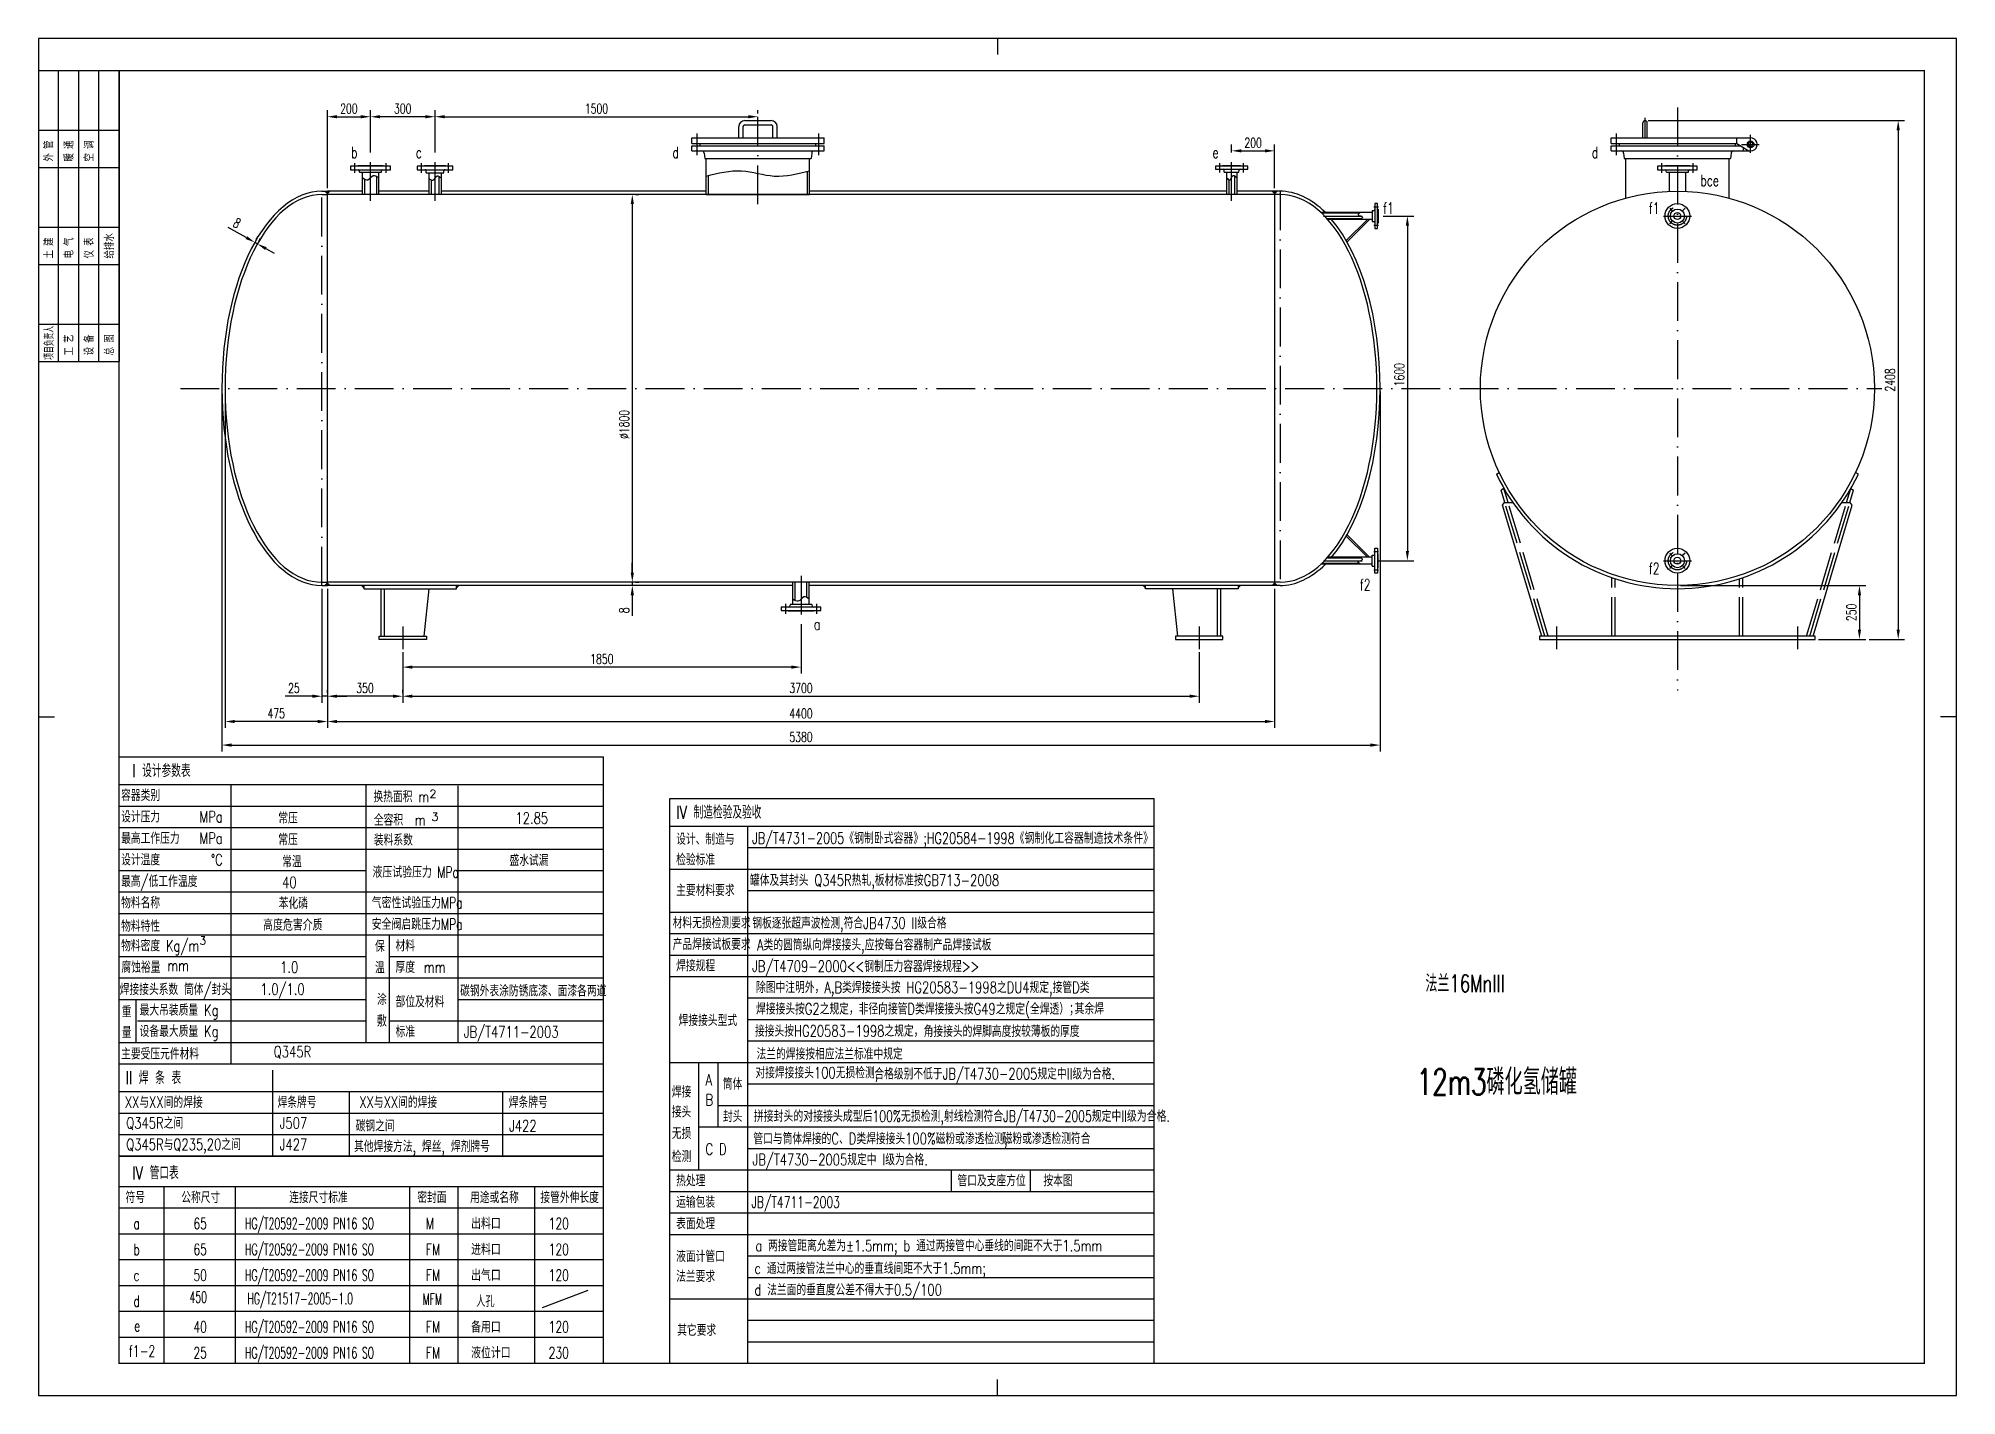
# Model space of a CAD drawing. Extents: x -7662 to 1248, y 407 to 6707.
import ezdxf
from ezdxf.enums import TextEntityAlignment as Align

# ---------------------------------------------------------------- set-up
doc = ezdxf.new("R2010")
doc.units = 0
doc.header["$LTSCALE"] = 15
doc.linetypes.add('ACAD_ISO02W100', pattern=[15, 12, -3])
doc.linetypes.add('ACAD_ISO10W100', pattern=[18, 12, -3, 0, -3])
for name, color, linetype in [('1', 2, 'Continuous'), ('2', 1, 'Continuous'), ('BZCC', 7, 'Continuous'), ('K1', 4, 'Continuous'), ('RENK', 7, 'Continuous'), ('tank', 1, 'Continuous'), ('tankx', 2, 'ACAD_ISO10W100'), ('tanky', 7, 'Continuous'), ('xuxian', 7, 'ACAD_ISO02W100')]:
    doc.layers.add(name, color=color, linetype=linetype)
doc.styles.add('hzfs', font='simplex.shx', dxfattribs={"width": 0.7, "bigfont": 'hzfs.shx'})
doc.styles.add('ST', font='', dxfattribs={"width": 0.75})
doc.styles.get("Standard").update_dxf_attribs({"font": 'txt', "width": 0.7, "bigfont": 'hztxt.shx'})
doc.styles.get('ST').set_extended_font_data('SimSun')
doc.dimstyles.new('PVCAD$0', dxfattribs={"dimscale": 15, "dimtxt": 3, "dimasz": 3, "dimexe": 2, "dimexo": 1, "dimgap": 1, "dimtad": 1, "dimdec": 0, "dimzin": 0, "dimdsep": 46, "dimtxsty": 'hzfs', "dimcen": 2.5, "dimclrd": 4, "dimclre": 4, "dimadec": 0, "dimazin": 0, "dimtfac": 1, "dimtmove": 0, "dimatfit": 0, "dimfxl": 1, "dimarcsym": 0})

msp = doc.modelspace()

# ---------------------------------------------------------------- texts
at = {"color": 7, "style": 'ST'}
for s, width, p in [('外 管', 0.75, (-7596.3, 6134.7)), ('暖 通', 0.75, (-7502.5, 6134.7)), ('空 调', 0.75, (-7408.8, 6134.7)), ('给排水', 0.75, (-7315, 5684.7)), ('土 建', 0.75, (-7596.3, 5684.7)), ('电 气', 0.75, (-7502.5, 5684.7)), ('仪 表', 0.75, (-7408.8, 5684.7)), ('项目负责人', 0.6, (-7594.7, 5214.4)), ('工 艺', 0.75, (-7502.5, 5234.7)), ('设 备', 0.75, (-7408.8, 5234.7)), ('总 图', 0.75, (-7315, 5234.7))]:
    msp.add_text(s, height=37.5, rotation=90, dxfattribs=dict(at, width=width)).set_placement(p)
at = {"style": 'hzfs'}
for s, height, width, p in [(' I 设计参数表', 60, 0.75, (-7256.9, 3307.2)), ('容器类别', 52.5, 0.75, (-7277.6, 3193.2)), ('换热面积 m', 52.5, 0.75, (-6105.6, 3186.9)), ('设计压力', 52.5, 0.75, (-7277.6, 3093.5)), ('IV 制造检验及验收', 60, 0.75, (-4699.5, 3114.5)), ('全容积  m', 52.5, 0.75, (-6103.5, 3078.5)), ('JB/T4731-2005《钢制卧式容器》;HG20584-1998《钢制化工容器制造技术条件》', 52.5, 0.728438, (-4346.6, 2994.3)), ('最高工作压力', 52.5, 0.75, (-7277.6, 2993.7)), ('装料系数', 52.5, 0.75, (-6103.5, 2985.7)), ('设计、制造与', 52.5, 0.75, (-4699.5, 2989.9)), ('设计温度', 52.5, 0.75, (-7277.6, 2894)), ('液压试验压力 MPa', 52.5, 0.7, (-6109.8, 2836.7)), ('检验标准', 52.5, 0.75, (-4699.5, 2895)), ('最高/低工作', 52.5, 0.75, (-7277.6, 2794.2)), ('温度', 52.5, 0.75, (-7013.3, 2793.8)), ('主要材料要求', 52.5, 0.75, (-4699.5, 2751.9)), (' 罐体及其封头 Q345R热轧,板材标准按GB713-2008', 52.5, 0.75, (-4383.5, 2799)), ('物料名称', 52.5, 0.75, (-7277.6, 2694.5)), ('苯化磷', 52.5, 0.75, (-6545.6, 2691.8)), ('气密性试验压力MPa', 52.5, 0.7, (-6113.5, 2694.5)), ('物料特性', 52.5, 0.75, (-7277.6, 2585.7)), ('高度危害介质', 52.5, 0.7, (-6617.7, 2591.2)), ('安全阀启跳压力MPa', 52.5, 0.7, (-6113.5, 2594.7)), ('材料无损检测要求', 52.5, 0.75, (-4715.6, 2601.5)), ('钢板逐张超声波检测,符合JB4730 II级合格', 52.5, 0.75, (-4345.7, 2600.3)), ('物料密度 Kg/m', 52.5, 0.75, (-7277.6, 2495)), ('材料', 52.5, 0.75, (-6002.9, 2495)), ('产品焊接试板要求', 52.5, 0.75, (-4715.6, 2501.7)), ('A类的圆筒纵向焊接接头,应按每台容器制产品焊接试板', 52.5, 0.75, (-4323.8, 2499.1)), ('腐蚀裕量', 52.5, 0.75, (-7276.1, 2395.2)), ('1.0', 52.5, 0.75, (-6538.9, 2395.2)), ('厚度', 52.5, 0.75, (-6002.9, 2395.2)), ('焊接规程', 52.5, 0.75, (-4699.5, 2402)), ('JB/T4709-2000<<钢制压力容器焊接规程>>', 52.5, 0.75, (-4347.2, 2399.3)), ('焊接接头系数 筒体/封头', 52.5, 0.75, (-7284, 2292.3)), ('1.0/1.0', 52.5, 0.75, (-6630.5, 2293.2)), ('碳钢外表涂防锈底漆、面漆各两道', 52.5, 0.75, (-5702.8, 2285.6)), ('除图中注明外，A,B类焊接接头按 HG20583-1998之DU4规定,接管D类', 52.5, 0.75, (-4328.3, 2301.5)), ('法兰16MnIII', 80, 0.7, (-1219.6, 2319.9)), ('最大吊装质量 Kg', 52.5, 0.75, (-7191.4, 2196.3)), ('部位及材料', 52.5, 0.75, (-6002.9, 2235.2)), ('焊接接头按G2之规定，非径向接管D类焊接接头按G49之规定(全焊透）；', 52.5, 0.75, (-4328.3, 2201.7)), ('其余焊', 52.5, 0.75, (-2848.6, 2202.7)), ('焊接接头型式', 52.5, 0.75, (-4688, 2148.5)), ('设备最大质量 Kg', 52.5, 0.75, (-7191.4, 2097.9)), ('标准', 52.5, 0.75, (-6002.9, 2096)), ('JB/T4711-2003', 52.5, 0.75, (-5686.2, 2094.8)), ('接接头按HG20583-1998之规定，', 52.5, 0.75, (-4333.4, 2099.2)), ('角接接头的焊脚高度按较薄板的厚度', 52.5, 0.75, (-3549.9, 2097.7)), ('主要受压元件材料', 52.5, 0.75, (-7277.6, 1993.1)), ('Q345R', 52.5, 0.75, (-6568.5, 2003.1)), ('法兰的焊接按相应法兰标准中规定', 52.5, 0.75, (-4326.1, 1992.7)), ('II 焊 条 表      ', 60, 0.75, (-7256.9, 1882.2)), ('A', 52.5, 0.75, (-4563.1, 1872.6)), ('筒体', 52.5, 0.75, (-4482.5, 1853.3)), ('对接焊接接头100无损检测,', 52.5, 0.75, (-4331.1, 1905.3)), ('合格级别不低于JB/T4730-2005规定中II级为合格.', 52.5, 0.75, (-3778.8, 1900.3)), ('12m3磷化氢储罐', 120, 0.7, (-1259.6, 1862.8)), ('XX与XX间的焊接', 52.5, 0.75, (-7260.1, 1768.2)), ('焊条牌号', 52.5, 0.75, (-6551.1, 1768.2)), ('XX与XX间的焊接', 52.5, 0.75, (-6171.2, 1768.2)), ('焊条牌号', 52.5, 0.75, (-5477.2, 1768.2)), ('焊接', 52.5, 0.75, (-4719.6, 1816.6)), ('B', 52.5, 0.75, (-4563.1, 1779.5)), ('Q345R之间', 52.5, 0.75, (-7253.8, 1672)), ('J507', 52.5, 0.75, (-6541.3, 1672)), ('接头', 52.5, 0.75, (-4719.6, 1723.6)), ('封头', 52.5, 0.75, (-4482.5, 1702.3)), ('拼接封头的对接接头成型后100%无损检测,射线检测符合JB/T4730-2005规定中II级为合格. ', 52.5, 0.7, (-4338.8, 1703.7)), ('Q345R与Q235,20之间', 52.5, 0.75, (-7253.8, 1572.3)), ('碳钢之间', 52.5, 0.75, (-6188.1, 1658.8)), ('J422', 52.5, 0.75, (-5475.6, 1658.8)), ('无损', 52.5, 0.75, (-4719.6, 1623.8)), ('管口与筒体焊接的C、D类焊接接头100%磁粉或渗透检测,', 52.5, 0.75, (-4340.7, 1599.5)), ('磁粉或渗透检测符合', 52.5, 0.75, (-3182.7, 1600.1)), ('J427', 52.5, 0.75, (-6541.3, 1572.3)), ('其他焊接方法, 焊丝, 焊剂牌号', 52.5, 0.75, (-6195.6, 1563.7)), ('检测', 52.5, 0.75, (-4719.6, 1516.4)), ('C D', 52.5, 0.75, (-4563.1, 1551.1)), ('JB/T4730-2005规定中 I级为合格.', 52.5, 0.75, (-4345, 1502)), (' IV 管口表', 60, 0.75, (-7256.9, 1440.5)), ('热处理', 52.5, 0.75, (-4699.5, 1404.5)), ('管口及支座方位', 52.5, 0.75, (-3392.8, 1404.5)), ('按本图', 52.5, 0.75, (-2993.8, 1404.5)), ('符号', 52.5, 0.75, (-7256.9, 1326.5)), ('公称尺寸', 52.5, 0.75, (-6998.1, 1326.5)), ('连接尺寸标准', 52.5, 0.75, (-6496.8, 1326.5)), ('密封面', 52.5, 0.75, (-5901.7, 1326.5)), ('用途或名称', 52.5, 0.75, (-5656.6, 1326.5)), ('接管外伸长度', 52.5, 0.75, (-5330, 1326.5)), ('运输包装', 52.5, 0.75, (-4699.5, 1304.7)), ('JB/T4711-2003', 52.5, 0.7, (-4349.7, 1304.7)), ('表面处理', 52.5, 0.75, (-4699.5, 1205)), ('液面计管口', 52.5, 0.75, (-4699.5, 1052.6)), ('a 两接管距离允差为%%p1.5mm; b 通过两接管中心垂线的间距不大于1.5mm', 52.5, 0.75, (-4331.7, 1102.6)), ('法兰要求', 52.5, 0.75, (-4699.5, 959.9)), ('c 通过两接管法兰中心的垂直线间距不大于1.5mm; ', 52.5, 0.75, (-4335.6, 997.6)), ('d 法兰面的垂直度公差不得大于0.5/100', 52.5, 0.75, (-4335.6, 897.8)), ('其它要求', 52.5, 0.75, (-4694.7, 710.2))]:
    msp.add_text(s, height=height, dxfattribs=dict(at, width=width)).set_placement(p, align=Align.MIDDLE_LEFT)
for s, p in [('2', (-5845.2, 3181.2)), ('3', (-5835.8, 3074.9)), ('3', (-6914.3, 2500))]:
    msp.add_text(s, height=37.5).set_placement(p)
at = {"style": 'hzfs', "width": 0.75}
for s, p in [('MPa', (-6805.3, 3093.5)), ('MPa', (-6805.3, 2993.7)), ('%%DC', (-6805.3, 2894)), ('mm', (-6962.1, 2403.5)), ('mm', (-5770.4, 2395.2))]:
    msp.add_text(s, height=52.5, dxfattribs=at).set_placement(p, align=Align.MIDDLE_RIGHT)
at = {"style": 'hzfs'}
for s, width, p in [('常压', 0.75, (-6547.4, 3061.3)), ('12.85', 0.75, (-5446.1, 3061.3)), ('常压', 0.75, (-6547.4, 2961.5)), ('常温', 0.75, (-6529.4, 2859.1)), ('盛水试漏', 0.75, (-5473.6, 2864.8)), ('40', 0.75, (-6529.4, 2762.4)), ('a', 0.7, (-7220.4, 1179.1)), ('65', 0.7, (-6941.9, 1179.1)), ('HG/T20592-2009 PN16 SO', 0.6, (-6701.9, 1179.1)), ('M', 0.7, (-5861.9, 1179.1)), ('出料口', 0.7, (-5651.9, 1179.1)), ('120', 0.7, (-5291.9, 1179.1)), ('b', 0.7, (-7220.4, 1059.1)), ('65', 0.7, (-6941.9, 1059.1)), ('HG/T20592-2009 PN16 SO', 0.6, (-6701.9, 1059.1)), ('FM', 0.7, (-5861.9, 1059.1)), ('进料口', 0.7, (-5651.9, 1059.1)), ('120', 0.7, (-5291.9, 1059.1)), ('50', 0.7, (-6941.9, 939.1)), ('HG/T20592-2009 PN16 SO', 0.6, (-6701.9, 939.1)), ('FM', 0.7, (-5861.9, 939.1)), ('出气口', 0.7, (-5651.9, 939.1)), ('120', 0.7, (-5291.9, 939.1)), ('c', 0.7, (-7220.4, 939.1)), ('HG/T21517-2005-1.0', 0.6, (-6690.6, 830.6)), ('d', 0.7, (-7220.4, 819.1)), ('450', 0.6, (-6959.8, 837.4)), ('MFM', 0.6, (-5876.9, 828.7)), ('人孔', 0.6, (-5628.2, 818.3)), ('e', 0.7, (-7216.7, 704.1)), ('40', 0.7, (-6941.9, 699.1)), ('HG/T20592-2009 PN16 SO', 0.6, (-6701.9, 699.1)), ('FM', 0.7, (-5861.9, 699.1)), ('备用口', 0.7, (-5651.9, 699.1)), ('120', 0.7, (-5291.9, 699.1)), ('f1-2', 0.7, (-7241.8, 587.2)), ('25', 0.7, (-6941.9, 579.1)), ('HG/T20592-2009 PN16 SO', 0.6, (-6701.9, 579.1)), ('FM', 0.7, (-5861.9, 579.1)), ('液位计口', 0.7, (-5651.9, 579.1)), ('230', 0.7, (-5291.9, 579.1))]:
    msp.add_text(s, height=52.5, dxfattribs=dict(at, width=width)).set_placement(p)
at = {"style": 'hzfs', "width": 0.75}
for s, p in [('保', (-6075.6, 2495)), ('温', (-6075.6, 2395.2)), ('涂', (-6066.3, 2248.2)), ('重', (-7251.5, 2190.5)), ('敷', (-6066.3, 2148.4)), ('量', (-7251.5, 2093.8))]:
    msp.add_text(s, height=52.5, dxfattribs=at).set_placement(p, align=Align.MIDDLE)
at = {"layer": 'tanky', "style": 'hzfs', "width": 0.7}
for s, p in [('b', (-6194.5, 6177.1)), ('c', (-5894.5, 6177.1)), ('d', (-4702, 6177.1)), ('e', (-2194.5, 6177.1)), ('d', (-431.3, 6177.1)), ('bce', (101, 6047.2)), ('f1', (-1391.2, 5918.1)), ('f1', (-157.1, 5918.1)), ('f2', (-1499.5, 4170.8)), ('f2', (-157.1, 4246.1)), ('a', (-4044.5, 3987.1))]:
    msp.add_text(s, height=52.5, dxfattribs=at).set_placement(p, align=Align.MIDDLE)

# ---------------------------------------------------------------- blocks, each defined once
blk = doc.blocks.new('*D11')
at = {"color": 4, "lineweight": -2}
for p, q in [((-5969.5, 3857.1), (-5969.5, 3623)), ((-2269.5, 3857.1), (-2269.5, 3623)), ((-5924.5, 3653), (-2314.5, 3653))]:
    blk.add_line(p, q, dxfattribs=at)
at = {"color": 4}
for points in [[(-5924.5, 3660.5), (-5924.5, 3645.5), (-5969.5, 3653)], [(-2314.5, 3660.5), (-2314.5, 3645.5), (-2269.5, 3653)]]:
    blk.add_solid(points, dxfattribs=at)
at = {"layer": 'Defpoints', "color": 0}
for p in [(-5969.5, 3872.1), (-2269.5, 3872.1), (-2269.5, 3653)]:
    blk.add_point(p, dxfattribs=at)
at = {"color": 0, "insert": (-4119.5, 3690.5), "char_height": 45, "attachment_point": 5, "style": 'hzfs'}
blk.add_mtext('3700', dxfattribs=at)
blk = doc.blocks.new('*D12')
at = {"color": 4, "lineweight": -2}
for p, q in [((-6319.5, 4152.1), (-6319.5, 3505.6)), ((-1919.5, 4152.1), (-1919.5, 3505.6)), ((-6274.5, 3535.6), (-1964.5, 3535.6))]:
    blk.add_line(p, q, dxfattribs=at)
at = {"color": 4}
for points in [[(-6274.5, 3543.1), (-6274.5, 3528.1), (-6319.5, 3535.6)], [(-1964.5, 3543.1), (-1964.5, 3528.1), (-1919.5, 3535.6)]]:
    blk.add_solid(points, dxfattribs=at)
at = {"layer": 'Defpoints', "color": 0}
for p in [(-6319.5, 4167.1), (-1919.5, 4167.1), (-1919.5, 3535.6)]:
    blk.add_point(p, dxfattribs=at)
at = {"color": 0, "insert": (-4119.5, 3573.1), "char_height": 45, "attachment_point": 5, "style": 'hzfs'}
blk.add_mtext('4400', dxfattribs=at)
blk = doc.blocks.new('*D46')
at = {"color": 4, "lineweight": -2}
for p, q in [((-4119.5, 3987.1), (-4119.5, 3758.2)), ((-5969.5, 3857.1), (-5969.5, 3758.2)), ((-4164.5, 3788.2), (-5924.5, 3788.2))]:
    blk.add_line(p, q, dxfattribs=at)
at = {"color": 4}
for points in [[(-5924.5, 3795.7), (-5924.5, 3780.7), (-5969.5, 3788.2)], [(-4164.5, 3795.7), (-4164.5, 3780.7), (-4119.5, 3788.2)]]:
    blk.add_solid(points, dxfattribs=at)
at = {"layer": 'Defpoints', "color": 0}
for p in [(-4119.5, 4002.1), (-5969.5, 3872.1), (-5969.5, 3788.2)]:
    blk.add_point(p, dxfattribs=at)
at = {"color": 0, "insert": (-5044.5, 3825.7), "char_height": 45, "attachment_point": 5, "style": 'hzfs'}
blk.add_mtext('1850', dxfattribs=at)
blk = doc.blocks.new('*D47')
at = {"color": 4, "lineweight": -2}
for p, q in [((-6319.5, 3668), (-6319.5, 3683)), ((-5969.5, 3668), (-5969.5, 3683)), ((-6014.5, 3653), (-6274.5, 3653))]:
    blk.add_line(p, q, dxfattribs=at)
at = {"color": 4}
for points in [[(-6274.5, 3660.5), (-6274.5, 3645.5), (-6319.5, 3653)], [(-6014.5, 3660.5), (-6014.5, 3645.5), (-5969.5, 3653)]]:
    blk.add_solid(points, dxfattribs=at)
at = {"layer": 'Defpoints', "color": 0}
for p in [(-6319.5, 3653), (-6319.5, 3653), (-5969.5, 3653)]:
    blk.add_point(p, dxfattribs=at)
at = {"color": 0, "insert": (-6144.5, 3690.5), "char_height": 45, "attachment_point": 5, "style": 'hzfs'}
blk.add_mtext('350', dxfattribs=at)
blk = doc.blocks.new('*D48')
at = {"color": 4, "lineweight": -2}
for p, q in [((-6344.5, 4152.1), (-6344.5, 3623)), ((-6319.5, 4152.1), (-6319.5, 3623)), ((-6389.5, 3653), (-6515.5, 3653)), ((-6319.5, 3653), (-6344.5, 3653)), ((-6274.5, 3653), (-6229.5, 3653))]:
    blk.add_line(p, q, dxfattribs=at)
at = {"color": 4}
for points in [[(-6389.5, 3660.5), (-6389.5, 3645.5), (-6344.5, 3653)], [(-6274.5, 3660.5), (-6274.5, 3645.5), (-6319.5, 3653)]]:
    blk.add_solid(points, dxfattribs=at)
at = {"layer": 'Defpoints', "color": 0}
for p in [(-6344.5, 4167.1), (-6319.5, 4167.1), (-6344.5, 3653)]:
    blk.add_point(p, dxfattribs=at)
at = {"color": 0, "insert": (-6475, 3690.5), "char_height": 45, "attachment_point": 5, "style": 'hzfs'}
blk.add_mtext('25', dxfattribs=at)
blk = doc.blocks.new('*D49')
at = {"color": 4, "lineweight": -2}
for p, q in [((-6794.5, 5067.1), (-6794.5, 3505.6)), ((-6319.5, 4152.1), (-6319.5, 3505.6)), ((-6364.5, 3535.6), (-6749.5, 3535.6))]:
    blk.add_line(p, q, dxfattribs=at)
at = {"color": 4}
for points in [[(-6749.5, 3543.1), (-6749.5, 3528.1), (-6794.5, 3535.6)], [(-6364.5, 3543.1), (-6364.5, 3528.1), (-6319.5, 3535.6)]]:
    blk.add_solid(points, dxfattribs=at)
at = {"layer": 'Defpoints', "color": 0}
for p in [(-6794.5, 5082.1), (-6319.5, 4167.1), (-6794.5, 3535.6)]:
    blk.add_point(p, dxfattribs=at)
at = {"color": 0, "insert": (-6557, 3573.1), "char_height": 45, "attachment_point": 5, "style": 'hzfs'}
blk.add_mtext('475', dxfattribs=at)
blk = doc.blocks.new('*D50')
at = {"color": 4, "lineweight": -2}
for p, q in [((-6809.5, 5067.1), (-6809.5, 3396.3)), ((-1429.5, 5067.1), (-1429.5, 3396.3)), ((-6764.5, 3426.3), (-1474.5, 3426.3))]:
    blk.add_line(p, q, dxfattribs=at)
at = {"color": 4}
for points in [[(-6764.5, 3433.8), (-6764.5, 3418.8), (-6809.5, 3426.3)], [(-1474.5, 3433.8), (-1474.5, 3418.8), (-1429.5, 3426.3)]]:
    blk.add_solid(points, dxfattribs=at)
at = {"layer": 'Defpoints', "color": 0}
for p in [(-6809.5, 5082.1), (-1429.5, 5082.1), (-1429.5, 3426.3)]:
    blk.add_point(p, dxfattribs=at)
at = {"color": 0, "insert": (-4119.5, 3463.8), "char_height": 45, "attachment_point": 5, "style": 'hzfs'}
blk.add_mtext('5380', dxfattribs=at)
blk = doc.blocks.new('*D51')
at = {"color": 4, "lineweight": -2}
for p, q in [((-4888.2, 5982.1), (-4873.2, 5982.1)), ((-4903.2, 5937.1), (-4903.2, 4227.1)), ((-4888.2, 4182.1), (-4873.2, 4182.1))]:
    blk.add_line(p, q, dxfattribs=at)
at = {"color": 4}
for points in [[(-4910.7, 5937.1), (-4895.7, 5937.1), (-4903.2, 5982.1)], [(-4910.7, 4227.1), (-4895.7, 4227.1), (-4903.2, 4182.1)]]:
    blk.add_solid(points, dxfattribs=at)
at = {"layer": 'Defpoints', "color": 0}
for p in [(-4903.2, 5982.1), (-4903.2, 4182.1), (-4903.2, 4182.1)]:
    blk.add_point(p, dxfattribs=at)
at = {"color": 0, "insert": (-4940.7, 4914.4), "char_height": 45, "attachment_point": 5, "rotation": 90, "style": 'hzfs'}
blk.add_mtext('%%C1800', dxfattribs=at)
blk = doc.blocks.new('*D52')
at = {"color": 4, "lineweight": -2}
for p, q in [((-4903.2, 4227.1), (-4903.2, 4272.1)), ((-4918.2, 4182.1), (-4933.2, 4182.1)), ((-4918.2, 4167.1), (-4933.2, 4167.1)), ((-4903.2, 4182.1), (-4903.2, 4167.1)), ((-4903.2, 4122.1), (-4903.2, 4026.1))]:
    blk.add_line(p, q, dxfattribs=at)
at = {"color": 4}
for points in [[(-4910.7, 4227.1), (-4895.7, 4227.1), (-4903.2, 4182.1)], [(-4910.7, 4122.1), (-4895.7, 4122.1), (-4903.2, 4167.1)]]:
    blk.add_solid(points, dxfattribs=at)
at = {"layer": 'Defpoints', "color": 0}
for p in [(-4903.2, 4182.1), (-4903.2, 4167.1), (-4903.2, 4167.1)]:
    blk.add_point(p, dxfattribs=at)
at = {"color": 0, "insert": (-4940.7, 4051.6), "char_height": 45, "attachment_point": 5, "rotation": 90, "style": 'hzfs'}
blk.add_mtext('8', dxfattribs=at)
blk = doc.blocks.new('*D53')
at = {"color": 4, "lineweight": -2}
for p, q in [((-6696.2, 5781.9), (-6779.9, 5828.9)), ((-6644.5, 5753), (-6656.9, 5759.9)), ((-6649.6, 5773), (-6642.2, 5786.1)), ((-6637.2, 5766.1), (-6629.8, 5779.1)), ((-6605.3, 5731), (-6566, 5709))]:
    blk.add_line(p, q, dxfattribs=at)
at = {"color": 4}
for points in [[(-6692.5, 5788.5), (-6699.8, 5775.4), (-6656.9, 5759.9)], [(-6601.6, 5737.5), (-6608.9, 5724.4), (-6644.5, 5753)]]:
    blk.add_solid(points, dxfattribs=at)
at = {"layer": 'Defpoints', "color": 0}
for p in [(-6656.9, 5759.9), (-6656.9, 5759.9), (-6644.5, 5753)]:
    blk.add_point(p, dxfattribs=at)
at = {"color": 0, "insert": (-6739.3, 5849.1), "char_height": 45, "attachment_point": 5, "rotation": 330.73457, "style": 'hzfs'}
blk.add_mtext('8', dxfattribs=at)
blk = doc.blocks.new('*D54')
at = {"color": 4, "lineweight": -2}
for p, q in [((-6319.5, 6012.1), (-6319.5, 6372.9)), ((-6274.5, 6342.9), (-6164.5, 6342.9)), ((-6119.5, 6177.1), (-6119.5, 6372.9))]:
    blk.add_line(p, q, dxfattribs=at)
at = {"color": 4}
for points in [[(-6274.5, 6350.4), (-6274.5, 6335.4), (-6319.5, 6342.9)], [(-6164.5, 6350.4), (-6164.5, 6335.4), (-6119.5, 6342.9)]]:
    blk.add_solid(points, dxfattribs=at)
at = {"layer": 'Defpoints', "color": 0}
for p in [(-6119.5, 6342.9), (-6119.5, 6162.1), (-6319.5, 5997.1)]:
    blk.add_point(p, dxfattribs=at)
at = {"color": 0, "insert": (-6219.5, 6380.4), "char_height": 45, "attachment_point": 5, "style": 'hzfs'}
blk.add_mtext('200', dxfattribs=at)
blk = doc.blocks.new('*D55')
at = {"color": 4, "lineweight": -2}
for p, q in [((-6119.5, 6357.9), (-6119.5, 6372.9)), ((-5864.5, 6342.9), (-6074.5, 6342.9)), ((-5819.5, 6177.1), (-5819.5, 6372.9))]:
    blk.add_line(p, q, dxfattribs=at)
at = {"color": 4}
for points in [[(-6074.5, 6350.4), (-6074.5, 6335.4), (-6119.5, 6342.9)], [(-5864.5, 6350.4), (-5864.5, 6335.4), (-5819.5, 6342.9)]]:
    blk.add_solid(points, dxfattribs=at)
at = {"layer": 'Defpoints', "color": 0}
for p in [(-6119.5, 6342.9), (-6119.5, 6342.9), (-5819.5, 6162.1)]:
    blk.add_point(p, dxfattribs=at)
at = {"color": 0, "insert": (-5969.5, 6380.4), "char_height": 45, "attachment_point": 5, "style": 'hzfs'}
blk.add_mtext('300', dxfattribs=at)
blk = doc.blocks.new('*D56')
at = {"color": 4, "lineweight": -2}
for p, q in [((-5819.5, 6223.2), (-5819.5, 6372.9)), ((-5774.5, 6342.9), (-4364.5, 6342.9)), ((-4319.5, 6357.9), (-4319.5, 6372.9))]:
    blk.add_line(p, q, dxfattribs=at)
at = {"color": 4}
for points in [[(-5774.5, 6350.4), (-5774.5, 6335.4), (-5819.5, 6342.9)], [(-4364.5, 6350.4), (-4364.5, 6335.4), (-4319.5, 6342.9)]]:
    blk.add_solid(points, dxfattribs=at)
at = {"layer": 'Defpoints', "color": 0}
for p in [(-4319.5, 6342.9), (-4319.5, 6342.9), (-5819.5, 6208.2)]:
    blk.add_point(p, dxfattribs=at)
at = {"color": 0, "insert": (-5069.5, 6380.4), "char_height": 45, "attachment_point": 5, "style": 'hzfs'}
blk.add_mtext('1500', dxfattribs=at)
blk = doc.blocks.new('*D57')
at = {"color": 4, "lineweight": -2}
for p, q in [((-1415.2, 5882.1), (-1273.1, 5882.1)), ((-1303.1, 5837.1), (-1303.1, 4327.1)), ((-1438.6, 4282.1), (-1273.1, 4282.1))]:
    blk.add_line(p, q, dxfattribs=at)
at = {"color": 4}
for points in [[(-1310.6, 5837.1), (-1295.6, 5837.1), (-1303.1, 5882.1)], [(-1310.6, 4327.1), (-1295.6, 4327.1), (-1303.1, 4282.1)]]:
    blk.add_solid(points, dxfattribs=at)
at = {"layer": 'Defpoints', "color": 0}
for p in [(-1430.2, 5882.1), (-1453.6, 4282.1), (-1303.1, 4282.1)]:
    blk.add_point(p, dxfattribs=at)
at = {"color": 0, "insert": (-1340.6, 5145.3), "char_height": 45, "attachment_point": 5, "rotation": 90, "style": 'hzfs'}
blk.add_mtext('1600', dxfattribs=at)
blk = doc.blocks.new('*D58')
at = {"color": 4, "lineweight": -2}
for p, q in [((-2119.5, 6177.1), (-2119.5, 6214.6)), ((-2074.5, 6184.6), (-1964.5, 6184.6)), ((-1919.5, 6012.1), (-1919.5, 6214.6))]:
    blk.add_line(p, q, dxfattribs=at)
at = {"color": 4}
for points in [[(-2074.5, 6192.1), (-2074.5, 6177.1), (-2119.5, 6184.6)], [(-1964.5, 6192.1), (-1964.5, 6177.1), (-1919.5, 6184.6)]]:
    blk.add_solid(points, dxfattribs=at)
at = {"layer": 'Defpoints', "color": 0}
for p in [(-2119.5, 6162.1), (-1919.5, 6184.6), (-1919.5, 5997.1)]:
    blk.add_point(p, dxfattribs=at)
at = {"color": 0, "insert": (-2019.5, 6222.1), "char_height": 45, "attachment_point": 5, "style": 'hzfs'}
blk.add_mtext('200', dxfattribs=at)
blk = doc.blocks.new('*D59')
at = {"color": 4, "lineweight": -2}
for p, q in [((-33.9, 4167.1), (826.8, 4167.1)), ((796.8, 4122.1), (796.8, 3962.1)), ((606.1, 3917.1), (826.8, 3917.1))]:
    blk.add_line(p, q, dxfattribs=at)
at = {"color": 4}
for points in [[(789.3, 4122.1), (804.3, 4122.1), (796.8, 4167.1)], [(789.3, 3962.1), (804.3, 3962.1), (796.8, 3917.1)]]:
    blk.add_solid(points, dxfattribs=at)
at = {"layer": 'Defpoints', "color": 0}
for p in [(-48.9, 4167.1), (591.1, 3917.1), (796.8, 3917.1)]:
    blk.add_point(p, dxfattribs=at)
at = {"color": 0, "insert": (759.3, 4042.1), "char_height": 45, "attachment_point": 5, "rotation": 90, "style": 'hzfs'}
blk.add_mtext('250', dxfattribs=at)
blk = doc.blocks.new('*D60')
at = {"color": 4, "lineweight": -2}
for p, q in [((-183.9, 6325.1), (1006.7, 6325.1)), ((976.7, 6280.1), (976.7, 3962.1)), ((841.8, 3917.1), (1006.7, 3917.1))]:
    blk.add_line(p, q, dxfattribs=at)
at = {"color": 4}
for points in [[(969.2, 6280.1), (984.2, 6280.1), (976.7, 6325.1)], [(969.2, 3962.1), (984.2, 3962.1), (976.7, 3917.1)]]:
    blk.add_solid(points, dxfattribs=at)
at = {"layer": 'Defpoints', "color": 0}
for p in [(-198.9, 6325.1), (826.8, 3917.1), (976.7, 3917.1)]:
    blk.add_point(p, dxfattribs=at)
at = {"color": 0, "insert": (939.2, 5121.1), "char_height": 45, "attachment_point": 5, "rotation": 90, "style": 'hzfs'}
blk.add_mtext('2408', dxfattribs=at)

# ---------------------------------------------------------------- dimensions: what is measured, and where the dimension line sits
for base, p1, p2, picture, middle in [((-6119.5, 6342.9), (-6319.5, 5997.1), (-6119.5, 6162.1), '*D54', (-6219.5, 6380.4)), ((-6119.5, 6342.9), (-5819.5, 6162.1), (-6119.5, 6342.9), '*D55', (-5969.5, 6380.4)), ((-4319.5, 6342.9), (-5819.5, 6208.2), (-4319.5, 6342.9), '*D56', (-5069.5, 6380.4)), ((-1919.5, 6184.6), (-2119.5, 6162.1), (-1919.5, 5997.1), '*D58', (-2019.5, 6222.1)), ((-6794.5, 3535.6), (-6319.5, 4167.1), (-6794.5, 5082.1), '*D49', (-6557, 3573.1)), ((-6344.5, 3653), (-6319.5, 4167.1), (-6344.5, 4167.1), '*D48', (-6475, 3690.5)), ((-5969.5, 3788.2), (-4119.5, 4002.1), (-5969.5, 3872.1), '*D46', (-5044.5, 3825.7)), ((-6319.5, 3653), (-5969.5, 3653), (-6319.5, 3653), '*D47', (-6144.5, 3690.5))]:
    dim = msp.add_linear_dim(base=base, p1=p1, p2=p2, dimstyle='PVCAD$0')
    dim.commit()
    dim.dimension.update_dxf_attribs({"geometry": picture, "text_midpoint": middle})
for base, p1, p2, picture, middle in [((976.7, 3917.1), (-198.9, 6325.1), (826.8, 3917.1), '*D60', (976.7, 5121.1)), ((-1303.1, 4282.1), (-1430.2, 5882.1), (-1453.6, 4282.1), '*D57', (-1303.1, 5145.3))]:
    dim = msp.add_linear_dim(base=base, p1=p1, p2=p2, angle=90, dimstyle='PVCAD$0')
    dim.commit()
    dim.dimension.update_dxf_attribs({"geometry": picture, "text_midpoint": middle, "dimtype": 160})
dim = msp.add_linear_dim(base=(-4903.2, 4182.1), p1=(-4903.2, 5982.1), p2=(-4903.2, 4182.1), angle=90, text='%%C<>', dimstyle='PVCAD$0')
dim.commit()
dim.dimension.update_dxf_attribs({"geometry": '*D51', "text_midpoint": (-4903.2, 4914.4), "dimtype": 160})
dim = msp.add_aligned_dim(p1=(-6644.5, 5753), p2=(-6656.9, 5759.9), distance=0, text='8', dimstyle='PVCAD$0')
dim.commit()
dim.dimension.update_dxf_attribs({"geometry": '*D53', "text_midpoint": (-6739.3, 5849.1)})
for base, p1, p2, picture, middle in [((-1429.5, 3426.3), (-6809.5, 5082.1), (-1429.5, 5082.1), '*D50', (-4119.5, 3426.3)), ((-1919.5, 3535.6), (-6319.5, 4167.1), (-1919.5, 4167.1), '*D12', (-4119.5, 3535.6)), ((-2269.5, 3653), (-5969.5, 3872.1), (-2269.5, 3872.1), '*D11', (-4119.5, 3653))]:
    dim = msp.add_linear_dim(base=base, p1=p1, p2=p2, dimstyle='PVCAD$0')
    dim.commit()
    dim.dimension.update_dxf_attribs({"geometry": picture, "text_midpoint": middle, "dimtype": 160})
dim = msp.add_linear_dim(base=(-4903.2, 4167.1), p1=(-4903.2, 4182.1), p2=(-4903.2, 4167.1), angle=90, text='8', dimstyle='PVCAD$0')
dim.commit()
dim.dimension.update_dxf_attribs({"geometry": '*D52', "text_midpoint": (-4940.7, 4051.6)})
dim = msp.add_linear_dim(base=(796.8, 3917.1), p1=(-48.9, 4167.1), p2=(591.1, 3917.1), angle=90, dimstyle='PVCAD$0')
dim.commit()
dim.dimension.update_dxf_attribs({"geometry": '*D59', "text_midpoint": (759.3, 4042.1)})

# ---------------------------------------------------------------- linework, layer by layer
for p, q in [((-7661.9, 6706.6), (-7661.9, 406.6)), ((1248.1, 6706.6), (-7661.9, 6706.6)), ((-3206.9, 6706.6), (-3206.9, 6631.6)), ((1248.1, 406.6), (1248.1, 6706.6)), ((-7661.9, 3556.6), (-7586.9, 3556.6)), ((1248.1, 3556.6), (1173.1, 3556.6)), ((-7286.9, 3143.3), (-5036.9, 3143.3)), ((-5747.9, 3043.6), (-5036.9, 3043.6)), ((-7208.9, 2245.6), (-7208.9, 2046.1)), ((-4506.4, 1953.1), (-4506.4, 1653.8)), ((-6218.1, 1818.1), (-6218.1, 1518.8)), ((-5320.3, 816.1), (-5107.7, 896.1)), ((-3206.9, 406.6), (-3206.9, 481.6)), ((-7661.9, 406.6), (1248.1, 406.6))]:
    msp.add_line(p, q)
at = {"color": 7}
for p, q in [((-7661.9, 6556.6), (-7661.9, 5206.6)), ((-7568.1, 5206.6), (-7568.1, 6556.6)), ((-7474.4, 5206.6), (-7474.4, 6556.6)), ((-7380.6, 5206.6), (-7380.6, 6556.6)), ((-7661.9, 6280.5), (-7286.9, 6280.5)), ((-7661.9, 6106.6), (-7286.9, 6106.6)), ((-7661.9, 5830.5), (-7286.9, 5830.5)), ((-7661.9, 5656.6), (-7286.9, 5656.6)), ((-7661.9, 5380.5), (-7286.9, 5380.5)), ((-7661.9, 5206.6), (-7286.9, 5206.6))]:
    msp.add_line(p, q, dxfattribs=at)
at = {"color": 1, "linetype": 'Continuous'}
for p, q in [((227.4, 6218.6), (227.4, 6245.1)), ((-4569.2, 6173.6), (-4566.2, 6149.1)), ((-4069.8, 6173.6), (-4072.8, 6149.1)), ((-298.6, 6173.6), (-295.6, 6149.1)), ((200.8, 6173.6), (197.8, 6149.1)), ((227.4, 6218.6), (274.9, 6188.8))]:
    msp.add_line(p, q, dxfattribs=at)
at = {"color": 1}
for radius in [15.5, 10]:
    msp.add_circle((291.1, 6214.6), radius, dxfattribs=at)
at = {"color": 1, "linetype": 'Continuous'}
for centre, radius, start, end in [((291.1, 6214.6), 30.5, 237.87103, 90), ((-4581.1, 6172.1), 12, 7, 90), ((-4057.9, 6172.1), 12, 90, 173), ((-310.5, 6172.1), 12, 7, 90), ((212.7, 6172.1), 12, 90, 173)]:
    msp.add_arc(centre, radius, start, end, dxfattribs=at)
at = {"layer": '1', "color": 7}
for p, q in [((-7286.9, 3243.1), (-5036.9, 3243.1)), ((-7286.9, 3243.1), (-5149.4, 3243.1)), ((-7286.9, 3243.1), (-5036.9, 3243.1)), ((-6768.5, 3243.1), (-6768.5, 1946.3)), ((-6140.9, 3243.1), (-6140.9, 2046.1)), ((-5714.3, 3236.6), (-5714.3, 2046.1)), ((-7286.9, 3043.6), (-5036.9, 3043.6)), ((-4729.5, 3050.3), (-2479.5, 3050.3)), ((-4368.8, 3050.3), (-4368.8, 556.6)), ((-7286.9, 2943.8), (-6118.4, 2943.8)), ((-6118.4, 2943.8), (-5149.4, 2943.8)), ((-6032.9, 2943.8), (-5036.9, 2943.8)), ((-4368.8, 2950.6), (-2479.5, 2950.6)), ((-7286.9, 2844.1), (-6140.9, 2844.1)), ((-7286.9, 2844.1), (-6140.9, 2844.1)), ((-5714.3, 2844.1), (-5036.9, 2844.1)), ((-4729.5, 2850.8), (-2479.5, 2850.8)), ((-7286.9, 2744.3), (-6118.4, 2744.3)), ((-6118.4, 2744.3), (-5036.9, 2744.3)), ((-4368.8, 2751.1), (-2479.5, 2751.1)), ((-7286.9, 2644.6), (-6118.4, 2644.6)), ((-6118.4, 2644.6), (-5036.9, 2644.6)), ((-4729.5, 2651.3), (-2592, 2651.3)), ((-4729.5, 2651.3), (-2592, 2651.3)), ((-4729.5, 2651.3), (-2479.5, 2651.3)), ((-4368.8, 2651.3), (-2592, 2651.3)), ((-7286.9, 2544.8), (-6118.4, 2544.8)), ((-6118.4, 2544.8), (-5036.9, 2544.8)), ((-6032.9, 2544.8), (-6032.9, 2145.8)), ((-4729.5, 2551.6), (-2479.5, 2551.6)), ((-7286.9, 2445.1), (-6140.9, 2445.1)), ((-6032.9, 2445.1), (-5036.9, 2445.1)), ((-5747.9, 2445.1), (-5036.9, 2445.1)), ((-4729.5, 2451.8), (-2479.5, 2451.8)), ((-7286.9, 2345.3), (-6118.4, 2345.3)), ((-7286.9, 2345.3), (-6118.4, 2345.3)), ((-7286.9, 2345.3), (-6118.4, 2345.3)), ((-6118.4, 2345.3), (-5036.9, 2345.3)), ((-6118.4, 2345.3), (-5036.9, 2345.3)), ((-6032.9, 2345.3), (-6032.9, 2046.1)), ((-4729.5, 2352.1), (-2592, 2352.1)), ((-4729.5, 2352.1), (-2479.5, 2352.1)), ((-7286.9, 2245.6), (-6140.9, 2245.6)), ((-7286.9, 2245.6), (-6140.9, 2245.6)), ((-5714.3, 2245.6), (-5036.9, 2245.6)), ((-4368.8, 2252.3), (-2479.5, 2252.3)), ((-7201.6, 2145.8), (-6140.9, 2145.8)), ((-6032.9, 2145.8), (-5036.9, 2145.8)), ((-4368.8, 2152.6), (-2479.5, 2152.6)), ((-4368.8, 2052.8), (-2479.5, 2052.8)), ((-7286.9, 2046.1), (-5036.9, 2046.1)), ((-6574.4, 1917.8), (-6574.4, 1518.8)), ((-4729.5, 1953.1), (-2479.5, 1953.1)), ((-4595, 1953.1), (-4595, 1454.3)), ((-7286.9, 1818.1), (-5036.9, 1818.1)), ((-5505.6, 1818.1), (-5505.6, 1518.8)), ((-4368.8, 1853.3), (-2479.5, 1853.3)), ((-7286.9, 1718.3), (-5036.9, 1718.3)), ((-4506.4, 1753.6), (-2479.5, 1753.6)), ((-4506.4, 1753.6), (-2479.5, 1753.6)), ((-7286.9, 1618.6), (-5036.9, 1618.6)), ((-4595, 1653.8), (-2479.5, 1653.8)), ((-4595, 1653.8), (-2479.5, 1653.8)), ((-7286.9, 1518.8), (-5149.4, 1518.8)), ((-7286.9, 1518.8), (-5149.4, 1518.8)), ((-7286.9, 1518.8), (-5036.9, 1518.8)), ((-4368.8, 1554.1), (-2479.5, 1554.1)), ((-4729.5, 1454.3), (-2479.5, 1454.3)), ((-3422.8, 1454.3), (-3422.8, 1354.6)), ((-3054.8, 1454.3), (-3054.8, 1354.6)), ((-5036.9, 1376.3), (-7286.9, 1376.3)), ((-7076.9, 556.6), (-7076.9, 1376.3)), ((-6746.9, 556.6), (-6746.9, 1376.3)), ((-5936.9, 556.6), (-5936.9, 1376.3)), ((-5711.9, 556.6), (-5711.9, 1376.3)), ((-5355.8, 556.6), (-5355.8, 1376.3)), ((-4729.5, 1354.6), (-2479.5, 1354.6)), ((-5036.9, 1276.6), (-7286.9, 1276.6)), ((-4729.5, 1254.8), (-2479.5, 1254.8)), ((-5036.9, 1156.6), (-7286.9, 1156.6)), ((-4729.5, 1155.1), (-2479.5, 1155.1)), ((-5036.9, 1036.6), (-7286.9, 1036.6)), ((-4368.8, 1055.3), (-2479.5, 1055.3)), ((-5036.9, 916.6), (-7286.9, 916.6)), ((-4368.8, 955.6), (-2479.5, 955.6)), ((-4729.5, 855.8), (-2479.5, 855.8)), ((-5036.9, 796.6), (-7286.9, 796.6)), ((-4368.8, 756.1), (-2479.5, 756.1)), ((-5036.9, 676.6), (-7286.9, 676.6)), ((-4368.8, 656.3), (-2479.5, 656.3))]:
    msp.add_line(p, q, dxfattribs=at)
at = {"layer": '2'}
for p, q in [((-4380.7, 6325.1), (-4258.3, 6325.1)), ((-4380.7, 6305.1), (-4258.3, 6305.1)), ((-7286.9, 3371.3), (-5036.9, 3371.3)), ((-5036.9, 1518.8), (-5036.9, 3371.3)), ((-4729.5, 556.6), (-4729.5, 3178.6)), ((-4729.5, 3178.6), (-2479.5, 3178.6)), ((-2479.5, 556.6), (-2479.5, 3178.6)), ((-7286.9, 1946.3), (-5036.9, 1946.3)), ((-7286.9, 1518.8), (-5036.9, 1518.8)), ((-5036.9, 1518.8), (-7286.9, 1518.8)), ((-7286.9, 877.6), (-7286.9, 1518.8)), ((-7286.9, 556.6), (-7286.9, 1518.8)), ((-5036.9, 556.6), (-5036.9, 1518.8))]:
    msp.add_line(p, q, dxfattribs=at)
at = {"layer": '2', "color": 1}
for p, q in [((-7286.9, 1946.3), (-5036.9, 1946.3)), ((-4729.5, 556.6), (-2479.5, 556.6))]:
    msp.add_line(p, q, dxfattribs=at)
at = {"layer": '2'}
for centre, radius, start, end in [((-4380.7, 6297.1), 28, 90, 180), ((-4380.7, 6297.1), 8, 90, 180), ((-4258.3, 6297.1), 28, 0, 90), ((-4258.3, 6297.1), 8, 0, 90)]:
    msp.add_arc(centre, radius, start, end, dxfattribs=at)
at = {"layer": 'BZCC'}
msp.add_line((-7286.9, 6556.6), (-7286.9, 5206.6), dxfattribs=at)
at = {"layer": 'K1', "color": 7}
msp.add_line((-7286.9, 6556.6), (-7661.9, 6556.6), dxfattribs=at)
at = {"layer": 'K1', "const_width": 6}
msp.add_lwpolyline([(1098.1, 556.6), (1098.1, 6556.6), (-7286.9, 6556.6), (-7286.9, 556.6)], close=True, dxfattribs=at)
at = {"layer": 'RENK', "color": 1, "linetype": 'Continuous'}
for p, q in [((-4627, 6245.1), (-4012, 6245.1)), ((-4627, 6218.6), (-4627, 6245.1)), ((-4408.7, 6245.1), (-4408.7, 6297.1)), ((-4388.7, 6245.1), (-4388.7, 6297.1)), ((-4250.3, 6245.1), (-4250.3, 6297.1)), ((-4230.3, 6245.1), (-4230.3, 6297.1)), ((-4012, 6218.6), (-4012, 6245.1)), ((-4012, 6218.6), (-4012, 6245.1)), ((-356.4, 6245.1), (291.1, 6245.1)), ((-356.4, 6218.6), (-356.4, 6245.1)), ((-208.9, 6245.1), (-208.9, 6315.1)), ((-188.9, 6245.1), (-188.9, 6315.1)), ((-4627, 6218.6), (-4012, 6218.6)), ((-4627, 6208.6), (-4012, 6208.6)), ((-4627, 6184.1), (-4627, 6208.6)), ((-4627, 6184.1), (-4012, 6184.1)), ((-4588.7, 6208.6), (-4588.7, 6218.6)), ((-4566.2, 6149.1), (-4072.8, 6149.1)), ((-4559.5, 5982.1), (-4559.5, 6149.1)), ((-4079.5, 5982.1), (-4079.5, 6149.1)), ((-4050.3, 6208.6), (-4050.3, 6218.6)), ((-4012, 6184.1), (-4012, 6208.6)), ((-4012, 6184.1), (-4012, 6208.6)), ((-356.4, 6218.6), (227.4, 6218.6)), ((-356.4, 6208.6), (243.3, 6208.6)), ((-356.4, 6184.1), (-356.4, 6208.6)), ((-356.4, 6184.1), (291.1, 6184.1)), ((-318.1, 6208.6), (-318.1, 6218.6)), ((-295.6, 6149.1), (197.8, 6149.1)), ((-288.9, 5965.1), (-288.9, 6149.1)), ((191.1, 5965.1), (191.1, 6149.1)), ((220.3, 6208.6), (220.3, 6218.6)), ((258.6, 6184.1), (258.6, 6199)), ((-4549.5, 5982.1), (-4549.5, 6070.4)), ((-4089.5, 5982.1), (-4089.5, 6089.2)), ((-4559.5, 5982.1), (-4079.5, 5982.1))]:
    msp.add_line(p, q, dxfattribs=at)
msp.add_arc((-198.9, 6315.1), 10, 0, 180, dxfattribs=at)
at = {"layer": 'RENK'}
msp.add_spline([(-4559.5, 6067.7), (-4395.5, 6091.8), (-4243.5, 6067.7), (-4079.5, 6091.8)], degree=3, dxfattribs=at)
at = {"layer": 'tank'}
for p, q in [((-6027, 6113.1), (-6212, 6113.1)), ((-6212, 6113.1), (-6212, 6097.1)), ((-6212, 6097.1), (-6027, 6097.1)), ((-6178.5, 6113.1), (-6178.5, 6117.1)), ((-6178.5, 6117.1), (-6060.5, 6117.1)), ((-6170.4, 6085.1), (-6171, 6091.7)), ((-6170.4, 6085.1), (-6068.6, 6085.1)), ((-6157.5, 6085.1), (-6157.5, 5982.1)), ((-6092, 6066.9), (-6092, 5982.1)), ((-6081.5, 6085.1), (-6081.5, 5982.1)), ((-6068.6, 6085.1), (-6068, 6091.7)), ((-6060.5, 6117.1), (-6060.5, 6113.1)), ((-6027, 6097.1), (-6027, 6113.1)), ((-5737, 6113.1), (-5902, 6113.1)), ((-5902, 6113.1), (-5902, 6097.1)), ((-5902, 6097.1), (-5737, 6097.1)), ((-5869, 6113.1), (-5869, 6117.1)), ((-5869, 6117.1), (-5770, 6117.1)), ((-5860.3, 6083.1), (-5861.1, 6092.6)), ((-5860.3, 6083.1), (-5778.8, 6083.1)), ((-5848, 6083.1), (-5848, 5982.1)), ((-5801.5, 6066.4), (-5801.5, 5982.1)), ((-5791, 6083.1), (-5791, 5982.1)), ((-5778.8, 6083.1), (-5777.9, 6092.6)), ((-5770, 6117.1), (-5770, 6113.1)), ((-5737, 6097.1), (-5737, 6113.1)), ((-2044.5, 6113.1), (-2194.5, 6113.1)), ((-2194.5, 6113.1), (-2194.5, 6099.1)), ((-2194.5, 6099.1), (-2044.5, 6099.1)), ((-2161.5, 6113.1), (-2161.5, 6117.1)), ((-2161.5, 6117.1), (-2077.5, 6117.1)), ((-2153.3, 6085.1), (-2154.1, 6094.6)), ((-2153.3, 6085.1), (-2085.8, 6085.1)), ((-2143.5, 6085.1), (-2143.5, 5982.1)), ((-2106, 6069.2), (-2106, 5982.1)), ((-2095.5, 6085.1), (-2095.5, 5982.1)), ((-2085.8, 6085.1), (-2084.9, 6094.6)), ((-2077.5, 6117.1), (-2077.5, 6113.1)), ((-2044.5, 6099.1), (-2044.5, 6113.1)), ((43.6, 6113.1), (-141.4, 6113.1)), ((-141.4, 6113.1), (-141.4, 6097.1)), ((-141.4, 6097.1), (43.6, 6097.1)), ((-107.9, 6113.1), (-107.9, 6117.1)), ((-107.9, 6117.1), (10.1, 6117.1)), ((-99.8, 6085.1), (-100.4, 6091.7)), ((-99.8, 6085.1), (2, 6085.1)), ((-86.9, 6085.1), (-86.9, 5996.3)), ((-10.9, 6085.1), (-10.9, 5996.3)), ((2, 6085.1), (2.6, 6091.7)), ((10.1, 6117.1), (10.1, 6113.1)), ((43.6, 6097.1), (43.6, 6113.1)), ((-6344.5, 5997.1), (-6319.5, 5997.1)), ((-6344.5, 5982.1), (-6319.5, 5982.1)), ((-6319.5, 4167.1), (-6319.5, 5997.1)), ((-6157.5, 5997.1), (-6319.5, 5997.1)), ((-1919.5, 5982.1), (-6319.5, 5982.1)), ((-6147, 6053.3), (-6147, 5982.1)), ((-5848, 5997.1), (-6081.5, 5997.1)), ((-5837.5, 6049.9), (-5837.5, 5982.1)), ((-4559.5, 5997.1), (-5791, 5997.1)), ((-2143.5, 5997.1), (-4079.5, 5997.1)), ((-2133, 6051.1), (-2133, 5982.1)), ((-1919.5, 5997.1), (-2095.5, 5997.1)), ((-1894.5, 5997.1), (-1919.5, 5997.1)), ((-1919.5, 5997.1), (-1919.5, 4167.1)), ((-1894.5, 5982.1), (-1919.5, 5982.1)), ((-1466.4, 5898.1), (-1704.7, 5898.1)), ((-1526.1, 5894.6), (-1701, 5894.6)), ((-1466.4, 5907.1), (-1458, 5907.8)), ((-1466.4, 5907.1), (-1466.4, 5857.2)), ((-1454.4, 5939.6), (-1454.4, 5824.6)), ((-1442.4, 5939.6), (-1454.4, 5939.6)), ((-1442.4, 5824.6), (-1442.4, 5939.6)), ((-1442.4, 5914.6), (-1438.4, 5914.6)), ((-1438.4, 5914.6), (-1438.4, 5849.6)), ((-1516.6, 5869.6), (-1676.7, 5869.6)), ((-1466.4, 5866.1), (-1673.5, 5866.1)), ((-1586.7, 5768), (-1488.6, 5866.1)), ((-1583, 5761.5), (-1478.4, 5866.1)), ((-1466.4, 5857.2), (-1458, 5856.5)), ((-1454.4, 5824.6), (-1442.4, 5824.6)), ((-1438.4, 5849.6), (-1442.4, 5849.6)), ((-889.6, 4684.5), (-876.1, 4690.9)), ((791.8, 4684.5), (778.3, 4690.9)), ((-854.3, 4617.1), (-867.3, 4609.6)), ((-850, 4552.1), (-867.3, 4609.6)), ((-861.4, 4539.2), (-851.8, 4552.1)), ((-834.8, 4552.1), (-854.3, 4617.1)), ((-851.8, 4552.1), (-813.1, 4552.1)), ((715.3, 4552.1), (753.9, 4552.1)), ((737, 4552.1), (756.5, 4617.1)), ((752.2, 4552.1), (769.5, 4609.6)), ((763.6, 4539.2), (753.9, 4552.1)), ((756.5, 4617.1), (769.5, 4609.6)), ((-678.9, 3932.1), (-861.4, 4539.2)), ((581.1, 3932.1), (763.6, 4539.2)), ((-1586.7, 4396.3), (-1488.6, 4298.1)), ((-1583, 4402.8), (-1478.4, 4298.1)), ((-1516.6, 4294.6), (-1676.7, 4294.6)), ((-1466.4, 4298.1), (-1673.5, 4298.1)), ((-1466.4, 4307.1), (-1458, 4307.8)), ((-1466.4, 4257.2), (-1466.4, 4307.1)), ((-1454.4, 4224.6), (-1454.4, 4339.6)), ((-1454.4, 4339.6), (-1442.4, 4339.6)), ((-1442.4, 4339.6), (-1442.4, 4224.6)), ((-1438.4, 4314.6), (-1442.4, 4314.6)), ((-1438.4, 4249.6), (-1438.4, 4314.6)), ((-1466.4, 4266.1), (-1704.7, 4266.1)), ((-1526.1, 4269.6), (-1701, 4269.6)), ((-1466.4, 4257.2), (-1458, 4256.5)), ((-1442.4, 4224.6), (-1454.4, 4224.6)), ((-1442.4, 4249.6), (-1438.4, 4249.6)), ((-6344.5, 4182.1), (-6319.5, 4182.1)), ((-6344.5, 4167.1), (-6319.5, 4167.1)), ((-1919.5, 4182.1), (-6319.5, 4182.1)), ((-4157.5, 4167.1), (-6319.5, 4167.1)), ((-6149.5, 4167.1), (-6149.5, 4152.1)), ((-6149.5, 4152.1), (-5719.5, 4152.1)), ((-6069.5, 3932.1), (-6069.5, 4152.1)), ((-6054.5, 3932.1), (-6054.5, 4152.1)), ((-5869.5, 3932.1), (-5847, 4152.1)), ((-5719.5, 4152.1), (-5719.5, 4167.1)), ((-4157.5, 4079.1), (-4157.5, 4182.1)), ((-4147, 4097.3), (-4147, 4182.1)), ((-4092, 4110.9), (-4092, 4182.1)), ((-4081.5, 4079.1), (-4081.5, 4182.1)), ((-1919.5, 4167.1), (-4081.5, 4167.1)), ((-2519.5, 4152.1), (-2519.5, 4167.1)), ((-2089.5, 4152.1), (-2519.5, 4152.1)), ((-2369.5, 3932.1), (-2392, 4152.1)), ((-2184.5, 3932.1), (-2184.5, 4152.1)), ((-2169.5, 3932.1), (-2169.5, 4152.1)), ((-2089.5, 4167.1), (-2089.5, 4152.1)), ((-1894.5, 4182.1), (-1919.5, 4182.1)), ((-1894.5, 4167.1), (-1919.5, 4167.1)), ((-4027, 4067.1), (-4212, 4067.1)), ((-4212, 4067.1), (-4212, 4051.1)), ((-4212, 4051.1), (-4027, 4051.1)), ((-4178.5, 4047.1), (-4178.5, 4051.1)), ((-4060.5, 4047.1), (-4178.5, 4047.1)), ((-4170.4, 4079.1), (-4171, 4072.6)), ((-4068.6, 4079.1), (-4170.4, 4079.1)), ((-4068.6, 4079.1), (-4068, 4072.6)), ((-4060.5, 4051.1), (-4060.5, 4047.1)), ((-4027, 4051.1), (-4027, 4067.1)), ((-6079.5, 3917.1), (-6079.5, 3932.1)), ((-6079.5, 3932.1), (-5859.5, 3932.1)), ((-5859.5, 3932.1), (-5859.5, 3917.1)), ((-2379.5, 3932.1), (-2379.5, 3917.1)), ((-2159.5, 3932.1), (-2379.5, 3932.1)), ((-2159.5, 3917.1), (-2159.5, 3932.1)), ((-5859.5, 3917.1), (-6079.5, 3917.1)), ((-2379.5, 3917.1), (-2159.5, 3917.1))]:
    msp.add_line(p, q, dxfattribs=at)
msp.add_lwpolyline([(-688.9, 3917.1), (591.1, 3917.1), (591.1, 3932.1), (-688.9, 3932.1), (-688.9, 3917.1)], dxfattribs=at)
for centre, radius in [((-48.9, 5082.1), 915), ((-48.9, 5882.1), 57.5), ((-48.9, 5882.1), 32.5), ((-48.9, 5882.1), 16), ((-48.9, 4282.1), 57.5), ((-48.9, 4282.1), 32.5), ((-48.9, 4282.1), 16)]:
    msp.add_circle(centre, radius, dxfattribs=at)
for centre, radius, start, end in [((-6177, 6091.1), 6, 5.14276, 90), ((-6062, 6091.1), 6, 90, 174.85724), ((-5866.1, 6092.1), 5, 5.14276, 90), ((-5773, 6092.1), 5, 90, 174.85724), ((-2159.1, 6094.1), 5, 5.14276, 90), ((-2080, 6094.1), 5, 90, 174.85724), ((-106.4, 6091.1), 6, 5.14276, 90), ((8.6, 6091.1), 6, 90, 174.85724), ((-1458.4, 5911.8), 4, 275.14276, 0), ((-1458.4, 5852.5), 4, 0, 84.85724), ((-48.9, 5082.1), 930, 205.31122, 334.68878), ((-1458.4, 4311.8), 4, 275.14276, 0), ((-1458.4, 4252.5), 4, 0, 84.85724), ((-4177, 4073.1), 6, 270, 354.85724), ((-4062, 4073.1), 6, 185.14276, 270)]:
    msp.add_arc(centre, radius, start, end, dxfattribs=at)
for centre, major_axis, ratio, start_param, end_param in [((-6344.5, 5082.1), (0, -915), 0.508197, 3.141593, 6.283185), ((-6344.5, 5082.1), (0, -900), 0.5, 3.141593, 6.283185), ((-1894.5, 5082.1), (0, 915), 0.508197, 5.813704, 6.283185), ((-1894.5, 5082.1), (0, 900), 0.5, 3.141593, 6.283185), ((-1894.5, 5082.1), (0, 915), 0.508197, 3.683298, 5.74148), ((-1894.5, 5082.1), (0, 915), 0.508197, 3.141593, 3.611074)]:
    msp.add_ellipse(centre, major_axis=major_axis, ratio=ratio, start_param=start_param, end_param=end_param, dxfattribs=at)
at = {"layer": 'tankx'}
for p, q in [((-4319.5, 5937.3), (-4319.5, 6342.9)), ((-198.9, 6245.1), (-198.9, 6337.8)), ((-48.9, 6385.7), (-48.9, 3679.2)), ((-4602, 6164.2), (-4602, 6265.5)), ((-4037, 6164.2), (-4037, 6265.5)), ((-331.4, 6164.2), (-331.4, 6265.5)), ((291.1, 6175.4), (291.1, 6258.5)), ((-6119.5, 5952.1), (-6119.5, 6162.1)), ((-5819.5, 5952.1), (-5819.5, 6162.1)), ((-2119.5, 5952.1), (-2119.5, 6162.1)), ((249, 6214.6), (330.9, 6214.6)), ((-6192, 6082.1), (-6192, 6128.1)), ((-6047, 6082.1), (-6047, 6128.1)), ((-5882, 6082.1), (-5882, 6128.1)), ((-5757, 6082.1), (-5757, 6128.1)), ((-2174.5, 6084.1), (-2174.5, 6128.1)), ((-2064.5, 6084.1), (-2064.5, 6128.1)), ((-121.4, 6082.1), (-121.4, 6128.1)), ((23.6, 6082.1), (23.6, 6128.1)), ((-6344.5, 4167.1), (-6344.5, 5997.1)), ((-1894.5, 5997.1), (-1894.5, 4167.1)), ((-1693.4, 5882.1), (-1430.2, 5882.1)), ((-1459.4, 5924.6), (-1437.4, 5924.6)), ((-113.7, 5882.1), (15.9, 5882.1)), ((-84.6, 5917.8), (-73.3, 5906.5)), ((-13.2, 5917.8), (-24.5, 5906.5)), ((-1459.4, 5839.6), (-1437.4, 5839.6)), ((-84.6, 5846.4), (-73.3, 5857.7)), ((-13.2, 5846.4), (-24.5, 5857.7)), ((-7002.1, 5082.1), (900, 5082.1)), ((-1693.4, 4282.1), (-1453.6, 4282.1)), ((-1459.4, 4324.6), (-1437.4, 4324.6)), ((-113.7, 4282.1), (15.9, 4282.1)), ((-84.6, 4317.8), (-73.3, 4306.5)), ((-13.2, 4317.8), (-24.5, 4306.5)), ((-4119.5, 4212.1), (-4119.5, 4002.1)), ((-1459.4, 4239.6), (-1437.4, 4239.6)), ((-84.6, 4246.4), (-73.3, 4257.7)), ((-13.2, 4246.4), (-24.5, 4257.7)), ((-4192, 4082.1), (-4192, 4036.1)), ((-4047, 4082.1), (-4047, 4036.1)), ((-5969.5, 3977.1), (-5969.5, 3872.1)), ((-2269.5, 3977.1), (-2269.5, 3872.1)), ((-608.9, 3872.1), (-608.9, 3977.1)), ((511.1, 3872.1), (511.1, 3977.1))]:
    msp.add_line(p, q, dxfattribs=at)
for centre in [(-48.9, 5882.1), (-48.9, 4282.1)]:
    msp.add_circle(centre, 42.5, dxfattribs=at)
at = {"layer": 'tanky'}
for points in [[(-6157.5, 6060.1), (-6132.2, 6050.1), (-6106.9, 6070.1), (-6081.5, 6060.1)], [(-5848, 6058.1), (-5829, 6048.1), (-5810, 6068.1), (-5791, 6058.1)], [(-2143.5, 6060.1), (-2127.5, 6050.1), (-2111.5, 6070.1), (-2095.5, 6060.1)], [(-1521.4, 5898.1), (-1531.4, 5887.5), (-1511.4, 5876.8), (-1521.4, 5866.1)], [(-1521.4, 4266.1), (-1531.4, 4276.8), (-1511.4, 4287.5), (-1521.4, 4298.1)], [(-4081.5, 4104.1), (-4106.9, 4114.1), (-4132.2, 4094.1), (-4157.5, 4104.1)]]:
    msp.add_spline(points, degree=3, dxfattribs=at)
for points in [[(-6319.5, 5982.1), (-6304.5, 5997.1), (-6334.5, 5997.1)], [(-1919.5, 5982.1), (-1904.5, 5997.1), (-1934.5, 5997.1)], [(-6319.5, 4182.1), (-6304.5, 4167.1), (-6334.5, 4167.1)], [(-1919.5, 4182.1), (-1904.5, 4167.1), (-1934.5, 4167.1)]]:
    msp.add_solid(points, dxfattribs=at)
at = {"layer": 'xuxian'}
for p, q in [((-663.9, 3932.1), (-867.3, 4609.6)), ((-648.9, 3932.1), (-854.3, 4617.1)), ((551.1, 3932.1), (756.5, 4617.1)), ((566.1, 3932.1), (769.5, 4609.6)), ((-352.9, 3932.1), (-352.9, 4203.2)), ((-337.9, 3932.1), (-337.9, 4198.2)), ((240.1, 3932.1), (240.1, 4198.2)), ((255.1, 3932.1), (255.1, 4203.2))]:
    msp.add_line(p, q, dxfattribs=at)
for points in [[(-6149.5, 4152.1), (-6149.5, 4167.1), (-6164.5, 4167.1)], [(-5719.5, 4152.1), (-5719.5, 4167.1), (-5704.5, 4167.1)], [(-2519.5, 4152.1), (-2519.5, 4167.1), (-2534.5, 4167.1)], [(-2089.5, 4152.1), (-2089.5, 4167.1), (-2074.5, 4167.1)]]:
    msp.add_solid(points, dxfattribs=at)

msp.set_redraw_order([(e.dxf.handle, doc.entitydb.next_handle()) for e in msp.query("TEXT MTEXT ATTDEF DIMENSION ARC_DIMENSION")])  # texts and dimensions are drawn at this point

doc.saveas('drawing.dxf')
